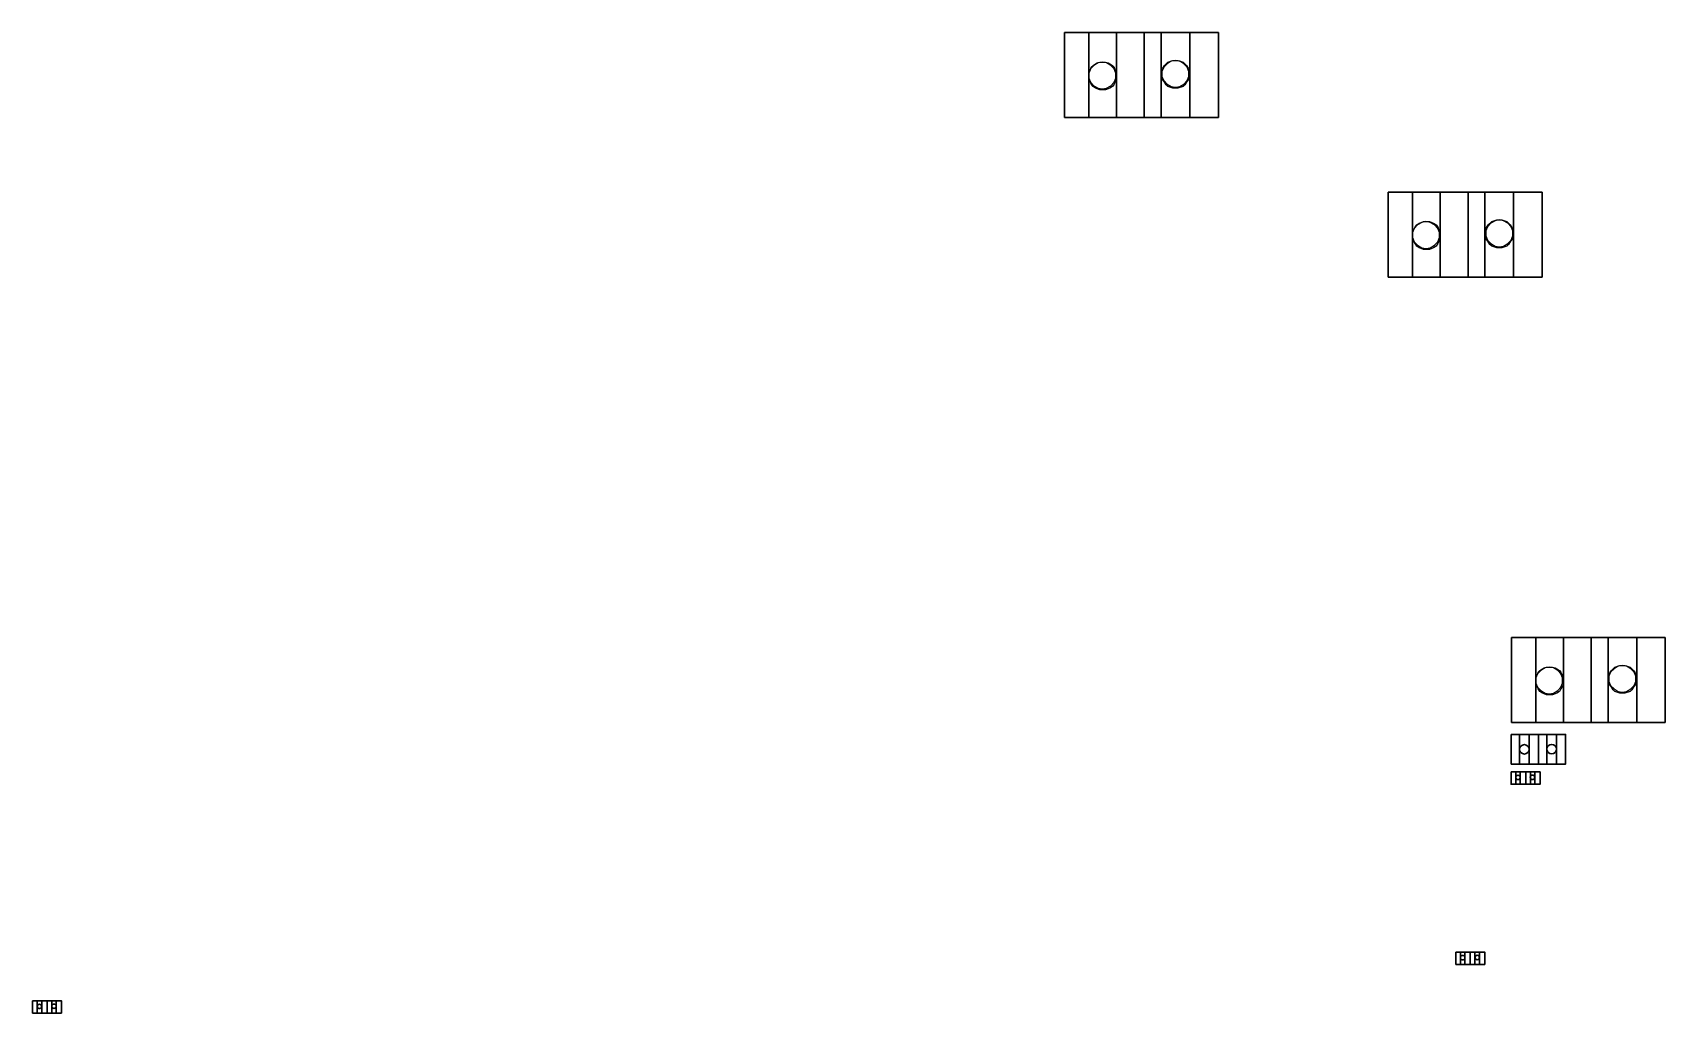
# Model space of a CAD drawing. Extents: x 43296 to 44090, y 40695 to 45985.
# Drawn here: x 43295.6 to 43459.9, y 40726.5 to 40825.2 of the extents above; entities that cross this region are included whole.
import ezdxf

# ---------------------------------------------------------------- set-up
doc = ezdxf.new("R2010")
doc.units = 0
doc.layers.add('ИИ_геология', color=4, linetype='Continuous', lineweight=30)

msp = doc.modelspace()

# ---------------------------------------------------------------- linework, layer by layer
at = {"color": 242}
for p, q in [((43401.91, 40825.24), (43399.45, 40825.24)), ((43399.45, 40825.24), (43399.45, 40816.69)), ((43404.7, 40825.24), (43401.91, 40825.24)), ((43401.91, 40825.24), (43401.91, 40821.26)), ((43401.91, 40825.24), (43401.91, 40821.01)), ((43401.91, 40821.01), (43401.91, 40825.24)), ((43401.91, 40816.69), (43401.91, 40825.24)), ((43409.19, 40825.24), (43404.7, 40825.24)), ((43404.7, 40825.24), (43404.7, 40816.69)), ((43404.7, 40825.24), (43404.7, 40821.26)), ((43404.7, 40821.26), (43404.7, 40825.24)), ((43404.7, 40821.26), (43404.7, 40825.24)), ((43407.49, 40825.24), (43407.49, 40816.69)), ((43407.49, 40816.69), (43407.49, 40825.24)), ((43407.49, 40816.69), (43407.49, 40825.24)), ((43407.49, 40825.24), (43407.49, 40816.69)), ((43412.07, 40825.24), (43409.19, 40825.24)), ((43409.19, 40825.24), (43409.19, 40821.18)), ((43409.19, 40816.69), (43409.19, 40825.24)), ((43414.94, 40825.24), (43412.07, 40825.24)), ((43412.07, 40825.24), (43412.07, 40816.69)), ((43412.07, 40821.18), (43412.07, 40825.24)), ((43414.94, 40816.69), (43414.94, 40825.24)), ((43401.91, 40821.26), (43402.08, 40821.51)), ((43402.08, 40821.51), (43402.16, 40821.77)), ((43402.16, 40821.77), (43402.33, 40821.94)), ((43402.33, 40821.94), (43402.58, 40822.11)), ((43402.58, 40822.11), (43402.75, 40822.19)), ((43402.75, 40822.19), (43403.01, 40822.27)), ((43403.01, 40822.27), (43403.6, 40822.27)), ((43403.6, 40822.27), (43403.85, 40822.19)), ((43403.85, 40822.19), (43404.02, 40822.11)), ((43404.02, 40822.11), (43404.28, 40821.94)), ((43404.28, 40821.94), (43404.45, 40821.77)), ((43404.45, 40821.77), (43404.53, 40821.51)), ((43404.53, 40821.51), (43404.7, 40821.26)), ((43409.19, 40821.18), (43409.27, 40821.43)), ((43409.27, 40821.43), (43409.36, 40821.68)), ((43409.36, 40821.68), (43409.53, 40821.94)), ((43409.53, 40821.94), (43409.86, 40822.28)), ((43409.86, 40822.28), (43410.37, 40822.44)), ((43410.37, 40822.44), (43410.88, 40822.44)), ((43410.88, 40822.44), (43411.39, 40822.28)), ((43411.39, 40822.28), (43411.73, 40821.94)), ((43411.73, 40821.94), (43411.9, 40821.68)), ((43411.9, 40821.68), (43412.07, 40821.18)), ((43402.08, 40820.24), (43401.91, 40820.5)), ((43401.91, 40820.5), (43401.91, 40816.69)), ((43401.91, 40820.5), (43401.91, 40816.69)), ((43401.91, 40816.69), (43401.91, 40820.5)), ((43402.16, 40820.07), (43402.08, 40820.24)), ((43402.33, 40819.82), (43402.16, 40820.07)), ((43402.58, 40819.65), (43402.33, 40819.82)), ((43402.75, 40819.57), (43402.58, 40819.65)), ((43403.01, 40819.48), (43402.75, 40819.57)), ((43403.6, 40819.48), (43403.01, 40819.48)), ((43403.85, 40819.57), (43403.6, 40819.48)), ((43404.02, 40819.65), (43403.85, 40819.57)), ((43404.28, 40819.82), (43404.02, 40819.65)), ((43404.45, 40820.07), (43404.28, 40819.82)), ((43404.53, 40820.24), (43404.45, 40820.07)), ((43404.7, 40820.5), (43404.53, 40820.24)), ((43404.7, 40820.75), (43404.7, 40816.69)), ((43404.7, 40816.69), (43404.7, 40820.75)), ((43404.7, 40816.69), (43404.7, 40820.5)), ((43409.36, 40820.41), (43409.19, 40820.92)), ((43409.19, 40820.92), (43409.19, 40816.69)), ((43409.53, 40820.24), (43409.36, 40820.41)), ((43409.69, 40819.99), (43409.53, 40820.24)), ((43409.86, 40819.82), (43409.69, 40819.99)), ((43410.37, 40819.65), (43409.86, 40819.82)), ((43410.88, 40819.65), (43410.37, 40819.65)), ((43411.39, 40819.82), (43410.88, 40819.65)), ((43411.56, 40819.99), (43411.39, 40819.82)), ((43411.73, 40820.24), (43411.56, 40819.99)), ((43411.9, 40820.41), (43411.73, 40820.24)), ((43412.07, 40820.92), (43411.9, 40820.41)), ((43412.07, 40816.69), (43412.07, 40820.92)), ((43399.45, 40816.69), (43401.91, 40816.69)), ((43401.91, 40816.69), (43402.08, 40816.69)), ((43402.08, 40816.69), (43404.7, 40816.69)), ((43404.7, 40816.69), (43407.49, 40816.69)), ((43407.49, 40816.69), (43409.19, 40816.69)), ((43409.19, 40816.69), (43409.27, 40816.69)), ((43409.27, 40816.69), (43412.07, 40816.69)), ((43412.07, 40816.69), (43414.94, 40816.69)), ((43434.48, 40809.18), (43432.02, 40809.18)), ((43432.02, 40809.18), (43432.02, 40800.63)), ((43437.27, 40809.18), (43434.48, 40809.18)), ((43434.48, 40809.18), (43434.48, 40805.2)), ((43434.48, 40809.18), (43434.48, 40804.95)), ((43434.48, 40804.95), (43434.48, 40809.18)), ((43434.48, 40800.63), (43434.48, 40809.18)), ((43441.76, 40809.18), (43437.27, 40809.18)), ((43437.27, 40809.18), (43437.27, 40800.63)), ((43437.27, 40809.18), (43437.27, 40805.2)), ((43437.27, 40805.2), (43437.27, 40809.18)), ((43437.27, 40805.2), (43437.27, 40809.18)), ((43440.07, 40809.18), (43440.07, 40800.63)), ((43440.07, 40800.63), (43440.07, 40809.18)), ((43440.07, 40800.63), (43440.07, 40809.18)), ((43440.07, 40809.18), (43440.07, 40800.63)), ((43444.64, 40809.18), (43441.76, 40809.18)), ((43441.76, 40809.18), (43441.76, 40805.12)), ((43441.76, 40800.63), (43441.76, 40809.18)), ((43447.52, 40809.18), (43444.64, 40809.18)), ((43444.64, 40809.18), (43444.64, 40800.63)), ((43444.64, 40805.12), (43444.64, 40809.18)), ((43447.52, 40800.63), (43447.52, 40809.18)), ((43442.44, 40806.22), (43442.95, 40806.39)), ((43442.95, 40806.39), (43443.46, 40806.39)), ((43443.46, 40806.39), (43443.96, 40806.22)), ((43434.48, 40805.2), (43434.65, 40805.45)), ((43434.65, 40805.45), (43434.73, 40805.71)), ((43434.73, 40805.71), (43434.9, 40805.88)), ((43434.9, 40805.88), (43435.16, 40806.05)), ((43435.16, 40806.05), (43435.33, 40806.13)), ((43435.33, 40806.13), (43435.58, 40806.22)), ((43435.58, 40806.22), (43436.17, 40806.22)), ((43436.17, 40806.22), (43436.43, 40806.13)), ((43436.43, 40806.13), (43436.6, 40806.05)), ((43436.6, 40806.05), (43436.85, 40805.88)), ((43436.85, 40805.88), (43437.02, 40805.71)), ((43437.02, 40805.71), (43437.1, 40805.45)), ((43437.1, 40805.45), (43437.27, 40805.2)), ((43437.27, 40804.69), (43437.27, 40800.63)), ((43437.27, 40800.63), (43437.27, 40804.69)), ((43441.76, 40805.12), (43441.85, 40805.37)), ((43441.93, 40804.35), (43441.76, 40804.86)), ((43441.76, 40804.86), (43441.76, 40800.63)), ((43441.85, 40805.37), (43441.93, 40805.62)), ((43441.93, 40805.62), (43442.1, 40805.88)), ((43442.1, 40805.88), (43442.44, 40806.22)), ((43443.96, 40806.22), (43444.3, 40805.88)), ((43444.3, 40805.88), (43444.47, 40805.62)), ((43444.47, 40805.62), (43444.64, 40805.12)), ((43444.64, 40804.86), (43444.47, 40804.35)), ((43444.64, 40800.63), (43444.64, 40804.86)), ((43434.65, 40804.18), (43434.48, 40804.44)), ((43434.48, 40804.44), (43434.48, 40800.63)), ((43434.48, 40804.44), (43434.48, 40800.63)), ((43434.48, 40800.63), (43434.48, 40804.44)), ((43434.73, 40804.01), (43434.65, 40804.18)), ((43434.9, 40803.76), (43434.73, 40804.01)), ((43435.16, 40803.59), (43434.9, 40803.76)), ((43435.33, 40803.51), (43435.16, 40803.59)), ((43435.58, 40803.42), (43435.33, 40803.51)), ((43436.17, 40803.42), (43435.58, 40803.42)), ((43436.43, 40803.51), (43436.17, 40803.42)), ((43436.6, 40803.59), (43436.43, 40803.51)), ((43436.85, 40803.76), (43436.6, 40803.59)), ((43437.02, 40804.01), (43436.85, 40803.76)), ((43437.1, 40804.18), (43437.02, 40804.01)), ((43437.27, 40804.44), (43437.1, 40804.18)), ((43437.27, 40800.63), (43437.27, 40804.44)), ((43442.1, 40804.18), (43441.93, 40804.35)), ((43442.27, 40803.93), (43442.1, 40804.18)), ((43442.44, 40803.76), (43442.27, 40803.93)), ((43442.95, 40803.59), (43442.44, 40803.76)), ((43443.46, 40803.59), (43442.95, 40803.59)), ((43443.96, 40803.76), (43443.46, 40803.59)), ((43444.13, 40803.93), (43443.96, 40803.76)), ((43444.3, 40804.18), (43444.13, 40803.93)), ((43444.47, 40804.35), (43444.3, 40804.18)), ((43432.02, 40800.63), (43434.48, 40800.63)), ((43434.48, 40800.63), (43434.65, 40800.63)), ((43434.65, 40800.63), (43437.27, 40800.63)), ((43437.27, 40800.63), (43440.07, 40800.63)), ((43440.07, 40800.63), (43441.76, 40800.63)), ((43441.76, 40800.63), (43441.85, 40800.63)), ((43441.85, 40800.63), (43444.64, 40800.63)), ((43444.64, 40800.63), (43447.52, 40800.63)), ((43446.88, 40764.36), (43444.42, 40764.36)), ((43444.42, 40764.36), (43444.42, 40755.8)), ((43449.67, 40764.36), (43446.88, 40764.36)), ((43446.88, 40764.36), (43446.88, 40760.38)), ((43446.88, 40764.36), (43446.88, 40760.12)), ((43446.88, 40760.12), (43446.88, 40764.36)), ((43446.88, 40755.8), (43446.88, 40764.36)), ((43454.16, 40764.36), (43449.67, 40764.36)), ((43449.67, 40764.36), (43449.67, 40755.8)), ((43449.67, 40764.36), (43449.67, 40760.38)), ((43449.67, 40760.38), (43449.67, 40764.36)), ((43449.67, 40760.38), (43449.67, 40764.36)), ((43452.46, 40764.36), (43452.46, 40755.8)), ((43452.46, 40755.8), (43452.46, 40764.36)), ((43452.46, 40755.8), (43452.46, 40764.36)), ((43452.46, 40764.36), (43452.46, 40755.8)), ((43457.03, 40764.36), (43454.16, 40764.36)), ((43454.16, 40764.36), (43454.16, 40760.29)), ((43454.16, 40755.8), (43454.16, 40764.36)), ((43459.91, 40764.36), (43457.03, 40764.36)), ((43457.03, 40764.36), (43457.03, 40755.8)), ((43457.03, 40760.29), (43457.03, 40764.36)), ((43459.91, 40755.8), (43459.91, 40764.36)), ((43446.88, 40760.38), (43447.04, 40760.63)), ((43447.04, 40760.63), (43447.13, 40760.88)), ((43447.13, 40760.88), (43447.3, 40761.05)), ((43447.3, 40761.05), (43447.55, 40761.22)), ((43447.55, 40761.22), (43447.72, 40761.31)), ((43447.72, 40761.31), (43447.97, 40761.39)), ((43447.97, 40761.39), (43448.57, 40761.39)), ((43448.57, 40761.39), (43448.82, 40761.31)), ((43448.82, 40761.31), (43448.99, 40761.22)), ((43448.99, 40761.22), (43449.25, 40761.05)), ((43449.25, 40761.05), (43449.41, 40760.88)), ((43449.41, 40760.88), (43449.5, 40760.63)), ((43449.5, 40760.63), (43449.67, 40760.38)), ((43454.16, 40760.29), (43454.24, 40760.55)), ((43454.24, 40760.55), (43454.33, 40760.8)), ((43454.33, 40760.8), (43454.5, 40761.06)), ((43454.5, 40761.06), (43454.83, 40761.39)), ((43454.83, 40761.39), (43455.34, 40761.56)), ((43455.34, 40761.56), (43455.85, 40761.56)), ((43455.85, 40761.56), (43456.36, 40761.39)), ((43456.36, 40761.39), (43456.7, 40761.06)), ((43456.7, 40761.06), (43456.87, 40760.8)), ((43456.87, 40760.8), (43457.03, 40760.29)), ((43447.04, 40759.36), (43446.88, 40759.62)), ((43446.88, 40759.62), (43446.88, 40755.8)), ((43446.88, 40759.62), (43446.88, 40755.8)), ((43446.88, 40755.8), (43446.88, 40759.62)), ((43447.13, 40759.19), (43447.04, 40759.36)), ((43447.3, 40758.94), (43447.13, 40759.19)), ((43447.55, 40758.77), (43447.3, 40758.94)), ((43447.72, 40758.68), (43447.55, 40758.77)), ((43447.97, 40758.6), (43447.72, 40758.68)), ((43448.82, 40758.68), (43448.57, 40758.6)), ((43448.99, 40758.77), (43448.82, 40758.68)), ((43449.25, 40758.94), (43448.99, 40758.77)), ((43449.41, 40759.19), (43449.25, 40758.94)), ((43449.5, 40759.36), (43449.41, 40759.19)), ((43449.67, 40759.62), (43449.5, 40759.36)), ((43449.67, 40759.87), (43449.67, 40755.8)), ((43449.67, 40755.8), (43449.67, 40759.87)), ((43449.67, 40755.8), (43449.67, 40759.62)), ((43454.33, 40759.53), (43454.16, 40760.04)), ((43454.16, 40760.04), (43454.16, 40755.8)), ((43454.5, 40759.36), (43454.33, 40759.53)), ((43454.66, 40759.11), (43454.5, 40759.36)), ((43454.83, 40758.94), (43454.66, 40759.11)), ((43455.34, 40758.77), (43454.83, 40758.94)), ((43455.85, 40758.77), (43455.34, 40758.77)), ((43456.36, 40758.94), (43455.85, 40758.77)), ((43456.53, 40759.11), (43456.36, 40758.94)), ((43456.7, 40759.36), (43456.53, 40759.11)), ((43456.87, 40759.53), (43456.7, 40759.36)), ((43457.03, 40760.04), (43456.87, 40759.53)), ((43457.03, 40755.8), (43457.03, 40760.04)), ((43448.57, 40758.6), (43447.97, 40758.6)), ((43444.42, 40755.8), (43446.88, 40755.8)), ((43446.88, 40755.8), (43447.04, 40755.8)), ((43447.04, 40755.8), (43449.67, 40755.8)), ((43449.67, 40755.8), (43452.46, 40755.8)), ((43452.46, 40755.8), (43454.16, 40755.8)), ((43454.16, 40755.8), (43454.24, 40755.8)), ((43454.24, 40755.8), (43457.03, 40755.8)), ((43457.03, 40755.8), (43459.91, 40755.8))]:
    msp.add_line(p, q, dxfattribs=at)
at = {"color": 0}
for p, q in [((43399.45, 40816.69), (43399.45, 40825.24)), ((43399.45, 40825.24), (43414.94, 40825.24)), ((43407.49, 40816.69), (43407.49, 40825.24)), ((43414.94, 40825.24), (43414.94, 40816.69)), ((43402.08, 40821.6), (43401.91, 40821.17)), ((43401.91, 40821.17), (43401.91, 40820.67)), ((43402.41, 40821.94), (43402.08, 40821.6)), ((43402.84, 40822.19), (43402.41, 40821.94)), ((43403.26, 40822.27), (43402.84, 40822.19)), ((43403.68, 40822.19), (43403.26, 40822.27)), ((43404.11, 40821.94), (43403.68, 40822.19)), ((43404.45, 40821.6), (43404.11, 40821.94)), ((43404.62, 40821.17), (43404.45, 40821.6)), ((43404.62, 40820.67), (43404.62, 40821.17)), ((43409.44, 40821.77), (43409.27, 40821.34)), ((43409.27, 40821.34), (43409.27, 40820.84)), ((43409.78, 40822.11), (43409.44, 40821.77)), ((43410.2, 40822.36), (43409.78, 40822.11)), ((43410.63, 40822.44), (43410.2, 40822.36)), ((43411.05, 40822.36), (43410.63, 40822.44)), ((43411.47, 40822.11), (43411.05, 40822.36)), ((43411.81, 40821.77), (43411.47, 40822.11)), ((43411.98, 40821.34), (43411.81, 40821.77)), ((43411.98, 40820.84), (43411.98, 40821.34)), ((43401.91, 40820.67), (43402.08, 40820.24)), ((43402.08, 40820.24), (43402.41, 40819.9)), ((43402.41, 40819.9), (43402.84, 40819.65)), ((43402.84, 40819.65), (43403.26, 40819.57)), ((43403.26, 40819.57), (43403.68, 40819.65)), ((43403.68, 40819.65), (43404.11, 40819.9)), ((43404.11, 40819.9), (43404.45, 40820.24)), ((43404.45, 40820.24), (43404.62, 40820.67)), ((43409.27, 40820.84), (43409.44, 40820.41)), ((43409.44, 40820.41), (43409.78, 40820.07)), ((43409.78, 40820.07), (43410.2, 40819.82)), ((43410.2, 40819.82), (43410.63, 40819.74)), ((43410.63, 40819.74), (43411.05, 40819.82)), ((43411.05, 40819.82), (43411.47, 40820.07)), ((43411.47, 40820.07), (43411.81, 40820.41)), ((43411.81, 40820.41), (43411.98, 40820.84)), ((43414.94, 40816.69), (43399.45, 40816.69)), ((43432.02, 40800.63), (43432.02, 40809.18)), ((43432.02, 40809.18), (43447.52, 40809.18)), ((43440.07, 40800.63), (43440.07, 40809.18)), ((43447.52, 40809.18), (43447.52, 40800.63)), ((43443.2, 40806.39), (43442.78, 40806.3)), ((43443.62, 40806.3), (43443.2, 40806.39)), ((43434.65, 40805.54), (43434.48, 40805.11)), ((43434.48, 40805.11), (43434.48, 40804.61)), ((43434.99, 40805.88), (43434.65, 40805.54)), ((43435.41, 40806.13), (43434.99, 40805.88)), ((43435.83, 40806.22), (43435.41, 40806.13)), ((43436.26, 40806.13), (43435.83, 40806.22)), ((43436.68, 40805.88), (43436.26, 40806.13)), ((43437.02, 40805.54), (43436.68, 40805.88)), ((43437.19, 40805.11), (43437.02, 40805.54)), ((43437.19, 40804.61), (43437.19, 40805.11)), ((43442.02, 40805.71), (43441.85, 40805.28)), ((43441.85, 40805.28), (43441.85, 40804.78)), ((43441.85, 40804.78), (43442.02, 40804.35)), ((43442.35, 40806.05), (43442.02, 40805.71)), ((43442.78, 40806.3), (43442.35, 40806.05)), ((43444.05, 40806.05), (43443.62, 40806.3)), ((43444.39, 40805.71), (43444.05, 40806.05)), ((43444.56, 40805.28), (43444.39, 40805.71)), ((43444.39, 40804.35), (43444.56, 40804.78)), ((43444.56, 40804.78), (43444.56, 40805.28)), ((43434.48, 40804.61), (43434.65, 40804.18)), ((43434.65, 40804.18), (43434.99, 40803.85)), ((43434.99, 40803.85), (43435.41, 40803.59)), ((43435.41, 40803.59), (43435.83, 40803.51)), ((43435.83, 40803.51), (43436.26, 40803.59)), ((43436.26, 40803.59), (43436.68, 40803.85)), ((43436.68, 40803.85), (43437.02, 40804.18)), ((43437.02, 40804.18), (43437.19, 40804.61)), ((43442.02, 40804.35), (43442.35, 40804.01)), ((43442.35, 40804.01), (43442.78, 40803.76)), ((43442.78, 40803.76), (43443.2, 40803.68)), ((43443.2, 40803.68), (43443.62, 40803.76)), ((43443.62, 40803.76), (43444.05, 40804.01)), ((43444.05, 40804.01), (43444.39, 40804.35)), ((43447.52, 40800.63), (43432.02, 40800.63)), ((43444.42, 40755.8), (43444.42, 40764.36)), ((43444.42, 40764.36), (43459.91, 40764.36)), ((43452.46, 40755.8), (43452.46, 40764.36)), ((43459.91, 40764.36), (43459.91, 40755.8)), ((43447.04, 40760.71), (43446.88, 40760.29)), ((43447.38, 40761.05), (43447.04, 40760.71)), ((43447.81, 40761.31), (43447.38, 40761.05)), ((43448.23, 40761.39), (43447.81, 40761.31)), ((43448.65, 40761.31), (43448.23, 40761.39)), ((43449.08, 40761.05), (43448.65, 40761.31)), ((43449.41, 40760.71), (43449.08, 40761.05)), ((43449.58, 40760.29), (43449.41, 40760.71)), ((43454.41, 40760.88), (43454.24, 40760.46)), ((43454.24, 40760.46), (43454.24, 40759.95)), ((43454.75, 40761.22), (43454.41, 40760.88)), ((43455.17, 40761.48), (43454.75, 40761.22)), ((43455.6, 40761.56), (43455.17, 40761.48)), ((43456.02, 40761.48), (43455.6, 40761.56)), ((43456.44, 40761.22), (43456.02, 40761.48)), ((43456.78, 40760.88), (43456.44, 40761.22)), ((43456.95, 40760.46), (43456.78, 40760.88)), ((43456.95, 40759.95), (43456.95, 40760.46)), ((43446.88, 40760.29), (43446.88, 40759.78)), ((43446.88, 40759.78), (43447.04, 40759.36)), ((43447.04, 40759.36), (43447.38, 40759.02)), ((43447.38, 40759.02), (43447.81, 40758.77)), ((43447.81, 40758.77), (43448.23, 40758.68)), ((43448.23, 40758.68), (43448.65, 40758.77)), ((43448.65, 40758.77), (43449.08, 40759.02)), ((43449.08, 40759.02), (43449.41, 40759.36)), ((43449.41, 40759.36), (43449.58, 40759.78)), ((43449.58, 40759.78), (43449.58, 40760.29)), ((43454.24, 40759.95), (43454.41, 40759.53)), ((43454.41, 40759.53), (43454.75, 40759.19)), ((43454.75, 40759.19), (43455.17, 40758.94)), ((43455.17, 40758.94), (43455.6, 40758.85)), ((43455.6, 40758.85), (43456.02, 40758.94)), ((43456.02, 40758.94), (43456.44, 40759.19)), ((43456.44, 40759.19), (43456.78, 40759.53)), ((43456.78, 40759.53), (43456.95, 40759.95)), ((43459.91, 40755.8), (43444.42, 40755.8))]:
    msp.add_line(p, q, dxfattribs=at)
at = {"layer": 'ИИ_геология', "color": 0, "ltscale": 100}
for points in [[(43444.41, 40754.61), (43449.88, 40754.61), (43449.88, 40751.62), (43444.41, 40751.62)], [(43444.4, 40750.84), (43447.31, 40750.84), (43447.31, 40749.6), (43444.4, 40749.6)], [(43438.84, 40732.7), (43441.74, 40732.7), (43441.74, 40731.46), (43438.84, 40731.46)], [(43295.65, 40727.8), (43298.55, 40727.8), (43298.55, 40726.56), (43295.65, 40726.56)]]:
    msp.add_lwpolyline(points, close=True, dxfattribs=at)
at = {"layer": 'ИИ_геология', "color": 242, "ltscale": 100}
for points in [[(43445.23, 40754.62), (43445.23, 40751.61)], [(43446.22, 40754.6), (43446.22, 40751.63)], [(43447.99, 40754.6), (43447.99, 40751.62)], [(43448.96, 40754.62), (43448.96, 40751.63)], [(43444.86, 40750.83), (43444.86, 40749.6)], [(43445.32, 40750.84), (43445.32, 40749.6)], [(43446.33, 40750.83), (43446.33, 40749.59)], [(43446.78, 40750.83), (43446.78, 40749.6)], [(43439.29, 40732.7), (43439.29, 40731.47)], [(43439.75, 40732.71), (43439.75, 40731.47)], [(43440.76, 40732.7), (43440.76, 40731.45)], [(43441.21, 40732.7), (43441.21, 40731.47)], [(43296.11, 40727.79), (43296.11, 40726.56)], [(43296.56, 40727.8), (43296.56, 40726.56)], [(43297.57, 40727.79), (43297.57, 40726.55)], [(43298.03, 40727.79), (43298.03, 40726.56)]]:
    msp.add_lwpolyline(points, dxfattribs=at)
at = {"layer": 'ИИ_геология', "color": 0, "ltscale": 100}
for points in [[(43447.15, 40754.63), (43447.15, 40751.6)], [(43445.86, 40750.84), (43445.86, 40749.58)], [(43440.29, 40732.71), (43440.29, 40731.44)], [(43297.1, 40727.8), (43297.1, 40726.54)]]:
    msp.add_lwpolyline(points, dxfattribs=at)
at = {"layer": 'ИИ_геология', "color": 242, "ltscale": 100}
for centre in [(43445.09, 40750.28), (43446.55, 40750.29), (43439.52, 40732.14), (43440.99, 40732.16), (43297.8, 40727.25), (43296.33, 40727.24)]:
    msp.add_circle(centre, 0.223, dxfattribs=at)
for centre in [(43445.73, 40753.11), (43448.48, 40753.13)]:
    msp.add_ellipse(centre, major_axis=(-0.487, 0), ratio=0.966928, dxfattribs=at)

doc.saveas('drawing.dxf')
